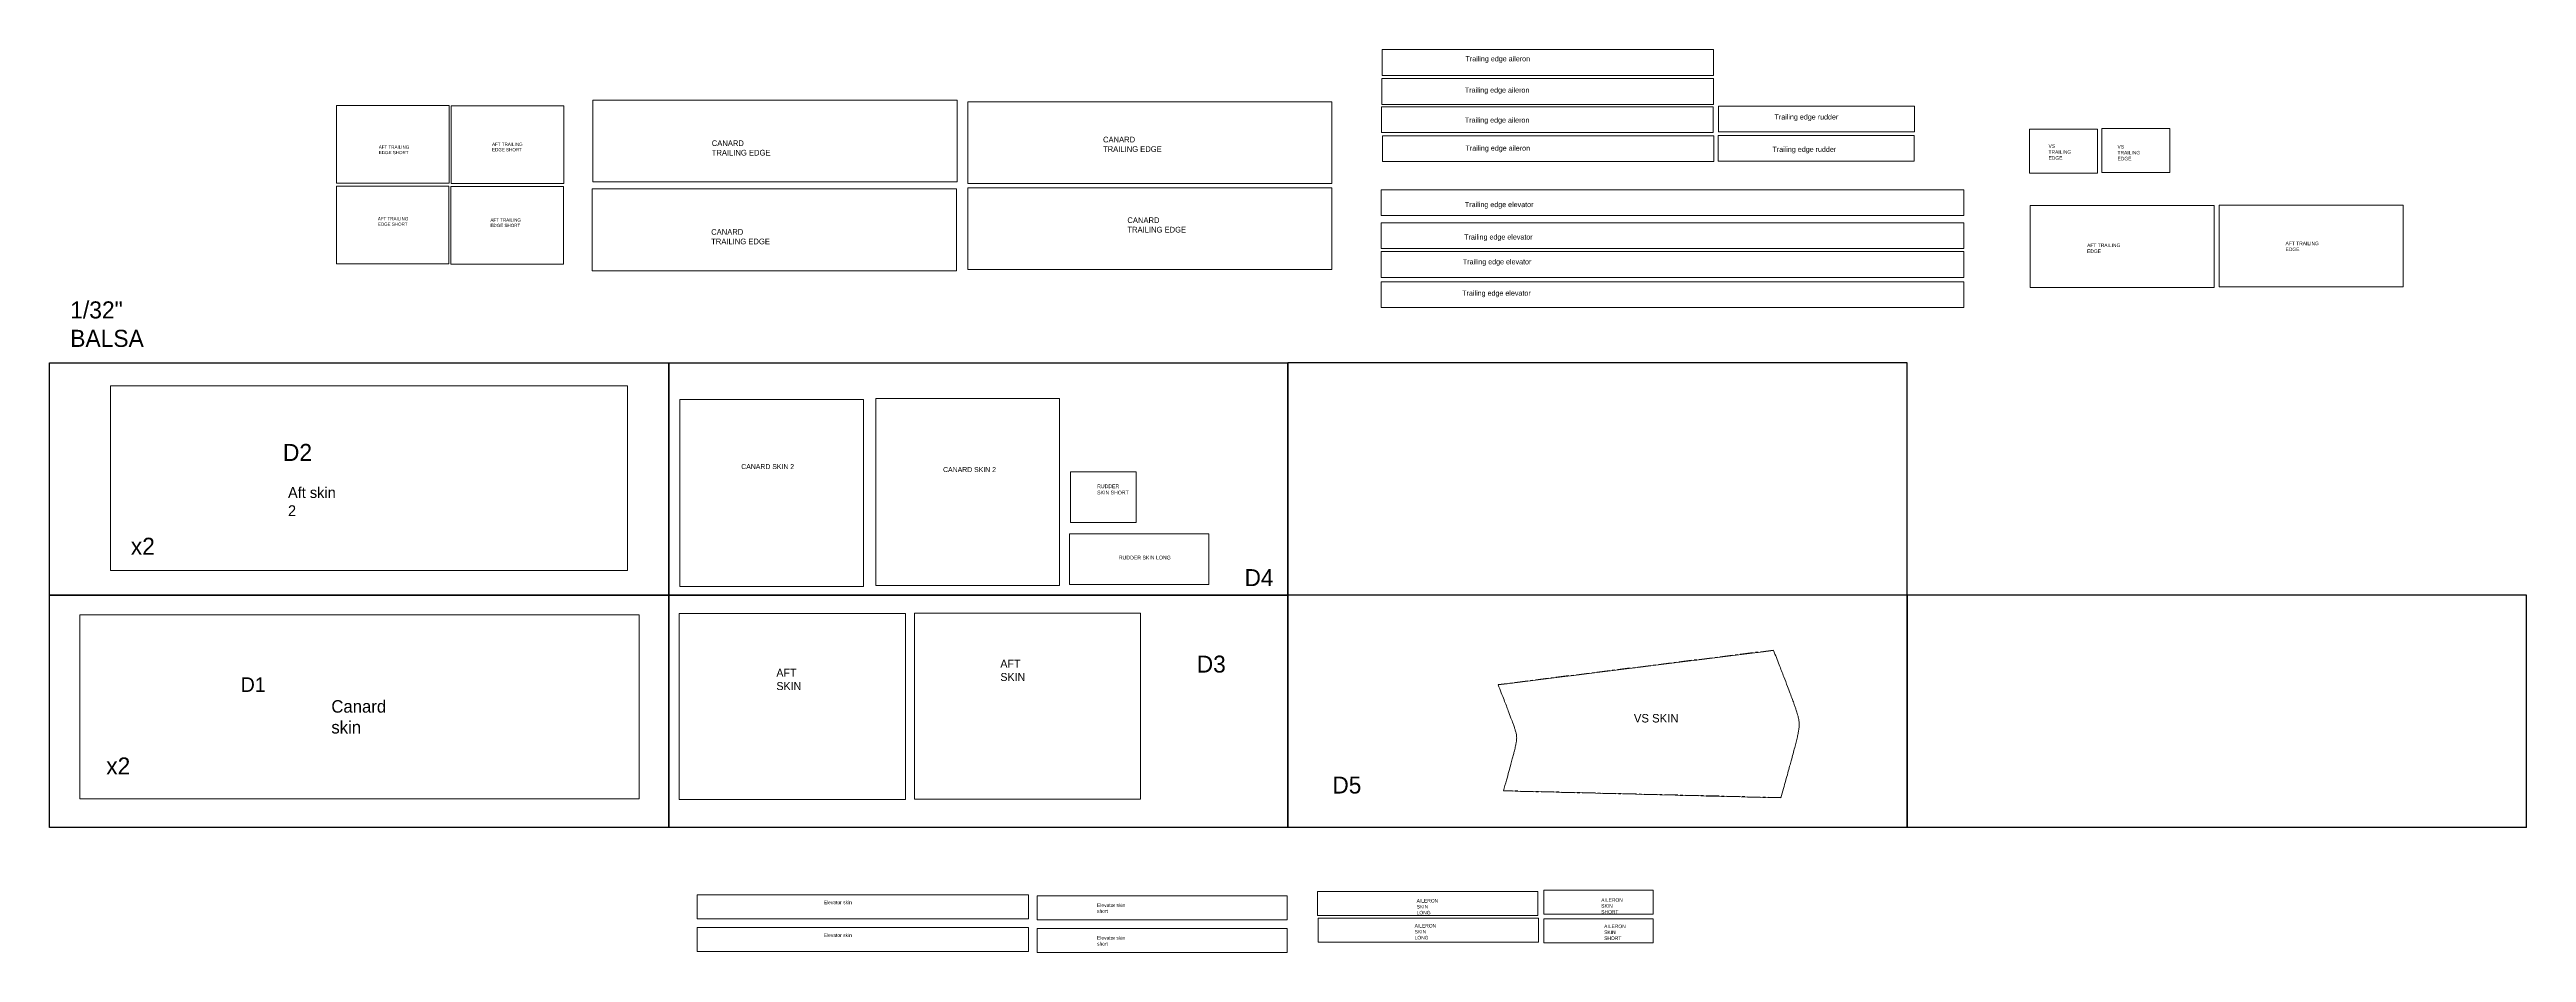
# Model space of a CAD drawing. Header units: inches. Extents: x 0 to 96, y -4.8 to 30.1.
import ezdxf

# ---------------------------------------------------------------- set-up
doc = ezdxf.new("R2010")
doc.units = ezdxf.units.IN
doc.header["$MEASUREMENT"] = 0
doc.linetypes.add('CENTERX2', pattern=[0.8, 0.5, -0.1, 0.1, -0.1])

msp = doc.modelspace()

# ---------------------------------------------------------------- linework, layer by layer
at = {"color": 7, "linetype": 'Continuous', "lineweight": 15}
for p, q in [((51.644, 30.147), (64.489, 30.147)), ((51.644, 29.147), (51.644, 30.147)), ((64.489, 30.147), (64.489, 29.147)), ((64.486, 29.022), (51.641, 29.022)), ((51.641, 29.022), (51.641, 28.022)), ((64.489, 29.147), (51.644, 29.147)), ((64.486, 28.022), (64.486, 29.022)), ((11.12, 27.984), (15.485, 27.984)), ((11.12, 24.974), (11.12, 27.984)), ((15.485, 27.984), (15.485, 24.974)), ((15.572, 27.963), (15.572, 24.953)), ((19.937, 27.963), (15.572, 27.963)), ((19.937, 24.953), (19.937, 27.963)), ((35.173, 28.186), (21.058, 28.186)), ((21.058, 28.186), (21.058, 25.015)), ((35.173, 25.015), (35.173, 28.186)), ((49.705, 28.124), (35.59, 28.124)), ((35.59, 28.124), (35.59, 24.953)), ((49.705, 24.953), (49.705, 28.124)), ((51.629, 27.928), (64.474, 27.928)), ((51.629, 26.928), (51.629, 27.928)), ((51.641, 28.022), (64.486, 28.022)), ((64.474, 27.928), (64.474, 26.928)), ((72.288, 27.953), (64.689, 27.953)), ((64.689, 27.953), (64.689, 26.953)), ((72.288, 26.953), (72.288, 27.953)), ((64.474, 26.928), (51.629, 26.928)), ((64.689, 26.953), (72.288, 26.953)), ((64.504, 26.809), (51.659, 26.809)), ((51.659, 26.809), (51.659, 25.809)), ((64.504, 25.809), (64.504, 26.809)), ((72.272, 26.815), (64.673, 26.815)), ((64.673, 26.815), (64.673, 25.815)), ((72.272, 25.815), (72.272, 26.815)), ((15.485, 24.974), (11.12, 24.974)), ((21.058, 25.015), (35.173, 25.015)), ((51.659, 25.809), (64.504, 25.809)), ((64.673, 25.815), (72.272, 25.815)), ((15.481, 24.857), (11.116, 24.857)), ((11.116, 24.857), (11.116, 21.846)), ((15.481, 21.846), (15.481, 24.857)), ((15.559, 24.844), (15.559, 21.834)), ((19.924, 24.844), (15.559, 24.844)), ((15.572, 24.953), (19.937, 24.953)), ((19.924, 21.834), (19.924, 24.844)), ((35.15, 24.747), (21.035, 24.747)), ((21.035, 24.747), (21.035, 21.576)), ((35.15, 21.576), (35.15, 24.747)), ((35.59, 24.953), (49.705, 24.953)), ((35.59, 24.79), (49.705, 24.79)), ((35.59, 21.619), (35.59, 24.79)), ((49.705, 24.79), (49.705, 21.619)), ((51.61, 24.712), (74.2, 24.712)), ((51.61, 23.712), (51.61, 24.712)), ((74.2, 24.712), (74.2, 23.712)), ((83.898, 24.102), (76.768, 24.102)), ((76.768, 24.102), (76.768, 20.93)), ((83.898, 20.93), (83.898, 24.102)), ((91.215, 24.116), (84.085, 24.116)), ((84.085, 24.116), (84.085, 20.945)), ((91.215, 20.945), (91.215, 24.116)), ((74.2, 23.712), (51.61, 23.712)), ((74.2, 23.43), (51.61, 23.43)), ((51.61, 23.43), (51.61, 22.43)), ((74.2, 22.43), (74.2, 23.43)), ((51.606, 22.315), (74.196, 22.315)), ((51.606, 21.315), (51.606, 22.315)), ((51.61, 22.43), (74.2, 22.43)), ((74.196, 22.315), (74.196, 21.315)), ((11.116, 21.846), (15.481, 21.846)), ((15.559, 21.834), (19.924, 21.834)), ((21.035, 21.576), (35.15, 21.576)), ((49.705, 21.619), (35.59, 21.619)), ((74.196, 21.315), (51.606, 21.315)), ((74.196, 21.148), (51.606, 21.148)), ((51.606, 21.148), (51.606, 20.148)), ((74.196, 20.148), (74.196, 21.148)), ((76.768, 20.93), (83.898, 20.93)), ((84.085, 20.945), (91.215, 20.945)), ((51.606, 20.148), (74.196, 20.148)), ((25.1, -2.609), (37.945, -2.609)), ((25.1, -3.538), (25.1, -2.609)), ((37.945, -2.609), (37.945, -3.538)), ((38.283, -2.649), (47.965, -2.649)), ((38.283, -3.577), (38.283, -2.649)), ((47.965, -2.649), (47.965, -3.577)), ((49.139, -2.482), (57.682, -2.482)), ((49.139, -3.411), (49.139, -2.482)), ((57.682, -2.482), (57.682, -3.411)), ((57.91, -2.428), (62.15, -2.428)), ((57.91, -3.357), (57.91, -2.428)), ((62.15, -2.428), (62.15, -3.357)), ((37.945, -3.538), (25.1, -3.538)), ((47.965, -3.577), (38.283, -3.577)), ((57.682, -3.411), (49.139, -3.411)), ((49.172, -3.523), (57.714, -3.523)), ((49.172, -4.452), (49.172, -3.523)), ((57.714, -3.523), (57.714, -4.452)), ((62.15, -3.357), (57.91, -3.357)), ((57.913, -3.548), (62.153, -3.548)), ((57.913, -4.477), (57.913, -3.548)), ((62.153, -3.548), (62.153, -4.477)), ((25.1, -3.877), (37.945, -3.877)), ((25.1, -4.806), (25.1, -3.877)), ((37.945, -3.877), (37.945, -4.806)), ((38.283, -3.917), (47.965, -3.917)), ((38.283, -4.846), (38.283, -3.917)), ((47.965, -3.917), (47.965, -4.846)), ((57.714, -4.452), (49.172, -4.452)), ((62.153, -4.477), (57.913, -4.477)), ((37.945, -4.806), (25.1, -4.806)), ((47.965, -4.846), (38.283, -4.846))]:
    msp.add_line(p, q, dxfattribs=at)
at = {"linetype": 'Continuous', "lineweight": 15}
for p, q in [((76.743, 27.067), (76.743, 25.357)), ((79.38, 27.067), (76.743, 27.067)), ((79.38, 25.357), (79.38, 27.067)), ((79.541, 27.089), (79.541, 25.379)), ((82.178, 27.089), (79.541, 27.089)), ((82.178, 25.379), (82.178, 27.089)), ((76.743, 25.357), (79.38, 25.357)), ((79.541, 25.379), (82.178, 25.379))]:
    msp.add_line(p, q, dxfattribs=at)
for p, q in [((0, 9), (0, 18)), ((0, 18), (24, 18)), ((24, 18), (24, 9)), ((24, 9), (24, 18)), ((24, 18), (48, 18)), ((48, 18), (48, 9)), ((48, 9), (48, 18)), ((72, 18), (48, 18)), ((72, 9), (72, 18)), ((0, 0), (0, 9)), ((0, 9), (24, 9)), ((24, 9), (0, 9)), ((24, 9), (24, 0)), ((24, 9), (48, 9)), ((24, 0), (24, 9)), ((48, 9), (24, 9)), ((48, 9), (48, 0)), ((72, 9), (48, 9)), ((48, 0), (48, 9)), ((72, 9), (48, 9)), ((72, 9), (72, 0)), ((72, 0), (72, 9)), ((96, 9), (72, 9)), ((96, 0), (96, 9)), ((24, 0), (0, 0)), ((48, 0), (24, 0)), ((72, 0), (48, 0)), ((96, 0), (72, 0))]:
    msp.add_line(p, q)
at = {"color": 1, "linetype": 'Continuous', "lineweight": 15}
for p, q in [((2.36, 17.111), (22.406, 17.111)), ((2.36, 17.111), (2.36, 9.958)), ((22.406, 9.958), (22.406, 17.111)), ((24.432, 16.579), (31.553, 16.579)), ((24.432, 16.579), (24.432, 9.341)), ((31.553, 9.341), (31.553, 16.579)), ((32.028, 16.619), (39.149, 16.619)), ((32.028, 16.619), (32.028, 9.381)), ((39.149, 9.381), (39.149, 16.619)), ((39.572, 13.777), (39.572, 11.82)), ((42.116, 13.777), (39.572, 13.777)), ((42.116, 11.82), (42.116, 13.777)), ((39.572, 11.82), (42.116, 11.82)), ((39.525, 9.419), (39.525, 11.382)), ((39.525, 11.382), (44.928, 11.382)), ((44.928, 11.382), (44.928, 9.419)), ((2.36, 9.958), (22.406, 9.958)), ((24.432, 9.341), (31.553, 9.341)), ((32.028, 9.381), (39.149, 9.381)), ((44.928, 9.419), (39.525, 9.419)), ((1.18, 8.24), (22.856, 8.24)), ((1.18, 8.24), (1.18, 1.102)), ((22.856, 1.102), (22.856, 8.24)), ((24.408, 8.286), (24.408, 1.083)), ((24.408, 8.286), (33.173, 8.286)), ((33.173, 1.083), (33.173, 8.286)), ((33.518, 8.3), (33.518, 1.098)), ((33.518, 8.3), (42.283, 8.3)), ((42.283, 1.098), (42.283, 8.3)), ((66.82, 6.86), (56.146, 5.527)), ((1.18, 1.102), (22.856, 1.102)), ((24.408, 1.083), (33.173, 1.083)), ((33.518, 1.098), (42.283, 1.098)), ((67.104, 1.145), (56.35, 1.414))]:
    msp.add_line(p, q, dxfattribs=at)
at = {"color": 1, "linetype": 'CENTERX2'}
for p, q in [((66.82, 6.86), (56.146, 5.527)), ((67.104, 1.145), (56.35, 1.414))]:
    msp.add_line(p, q, dxfattribs=at)
at = {"color": 1, "linetype": 'Continuous', "lineweight": 15}
for points, knots in [([(67.104, 1.145), (67.137, 1.265), (67.201, 1.492), (67.291, 1.815), (67.371, 2.103), (67.44, 2.356), (67.508, 2.603), (67.573, 2.846), (67.636, 3.087), (67.693, 3.307), (67.739, 3.499), (67.771, 3.646), (67.789, 3.748), (67.802, 3.837), (67.812, 3.935), (67.813, 4.04), (67.804, 4.136), (67.788, 4.226), (67.766, 4.318), (67.739, 4.412), (67.706, 4.517), (67.666, 4.636), (67.614, 4.785), (67.546, 4.972), (67.459, 5.206), (67.348, 5.498), (67.206, 5.867), (67.026, 6.332), (66.893, 6.673), (66.82, 6.86)], [0, 0, 0, 0, 0.062173, 0.11826, 0.168262, 0.212177, 0.250007, 0.296718, 0.338385, 0.375011, 0.410616, 0.437509, 0.450531, 0.462509, 0.482556, 0.499997, 0.514886, 0.53124, 0.545612, 0.562488, 0.580197, 0.601029, 0.62499, 0.659432, 0.701099, 0.749993, 0.816184, 0.89952, 1, 1, 1, 1]), ([(56.146, 5.527), (56.187, 5.423), (56.262, 5.228), (56.368, 4.957), (56.457, 4.727), (56.548, 4.492), (56.635, 4.261), (56.715, 4.044), (56.771, 3.886), (56.806, 3.778), (56.829, 3.698), (56.845, 3.632), (56.857, 3.567), (56.863, 3.501), (56.863, 3.434), (56.858, 3.369), (56.849, 3.302), (56.836, 3.232), (56.819, 3.154), (56.799, 3.066), (56.772, 2.956), (56.736, 2.817), (56.69, 2.643), (56.632, 2.425), (56.556, 2.15), (56.46, 1.804), (56.389, 1.551), (56.35, 1.414)], [0, 0, 0, 0, 0.077772, 0.145363, 0.202774, 0.250006, 0.320699, 0.375008, 0.410851, 0.437507, 0.454298, 0.468757, 0.484887, 0.5, 0.515017, 0.531243, 0.545563, 0.562491, 0.580461, 0.601293, 0.624992, 0.65974, 0.701407, 0.749994, 0.817061, 0.900396, 1, 1, 1, 1])]:
    msp.add_open_spline(points, degree=3, knots=knots, dxfattribs=at)

# ---------------------------------------------------------------- texts
at = {"attachment_point": 1}
for s, width, gutter_width, insert, char_height in [('Trailing edge aileron', 7.70813, 0.625, (54.879, 29.891), 0.2), ('Trailing edge aileron', 7.70813, 0.625, (54.853, 28.676), 0.2), ('Trailing edge aileron', 7.70813, 0.625, (54.853, 27.513), 0.2), ('Trailing edge rudder', 7.70813, 0.625, (66.857, 27.636), 0.2), ('{\\fCentury Gothic|b0|i0|c0|p34;\\H0.91667x;AFT TRAILING EDGE SHORT}', 1.36542, 0.689, (12.76, 26.43), 0.1378), ('{\\fCentury Gothic|b0|i0|c0|p34;\\H0.91667x;AFT TRAILING EDGE SHORT}', 1.36542, 0.689, (17.151, 26.54), 0.1378), ('{\\fCentury Gothic|b0|i0|c0|p34;\\H0.91667x;CANARD TRAILING EDGE }', 2.61662, 0.689, (25.667, 26.627), 0.24038), ('{\\fCentury Gothic|b0|i0|c0|p34;\\H0.91667x;CANARD TRAILING EDGE }', 2.61662, 0.689, (40.831, 26.768), 0.24038), ('Trailing edge aileron', 7.70813, 0.625, (54.879, 26.425), 0.2), ('Trailing edge rudder', 7.70813, 0.625, (66.776, 26.382), 0.2), ('VS TRAILING EDGE', 1.06913, 0.689, (77.477, 26.475), 0.1378), ('VS TRAILING EDGE', 1.06913, 0.689, (80.15, 26.45), 0.1378), ('Trailing edge elevator', 7.70813, 0.625, (54.858, 24.24), 0.2), ('{\\fCentury Gothic|b0|i0|c0|p34;\\H0.91667x;AFT TRAILING EDGE SHORT}', 1.36542, 0.689, (12.723, 23.653), 0.1378), ('{\\fCentury Gothic|b0|i0|c0|p34;\\H0.91667x;AFT TRAILING EDGE SHORT}', 1.36542, 0.689, (17.088, 23.604), 0.1378), ('{\\fCentury Gothic|b0|i0|c0|p34;\\H0.91667x;CANARD TRAILING EDGE }', 2.61662, 0.689, (25.644, 23.188), 0.24038), ('{\\fCentury Gothic|b0|i0|c0|p34;\\H0.91667x;CANARD TRAILING EDGE }', 2.61662, 0.689, (41.775, 23.644), 0.24038), ('Trailing edge elevator', 7.70813, 0.625, (54.828, 22.984), 0.2), ('AFT TRAILING EDGE', 1.54653, 0.689, (78.971, 22.628), 0.1378), ('AFT TRAILING EDGE', 1.54653, 0.689, (86.662, 22.703), 0.1378), ('Trailing edge elevator', 7.70813, 0.625, (54.777, 22.023), 0.2), ('1/32" BALSA', 4.04261, 0.689, (0.802, 20.387), 0.6613), ('Trailing edge elevator', 7.70813, 0.625, (54.752, 20.808), 0.2), ('D2', 1.16426, 0.689, (9.046, 14.862), 0.6609), ('CANARD SKIN 2', 2.54595, 0.689, (26.809, 14.082), 0.19359), ('CANARD SKIN 2', 2.54595, 0.689, (34.632, 13.965), 0.19359), ('Aft skin 2', 2.07944, 0.689, (9.242, 13.189), 0.4221), ('RUDDER SKIN SHORT', 1.25034, 0.689, (40.603, 13.293), 0.14496), ('x2', 1.16426, 0.689, (3.149, 11.227), 0.6609), ('RUDDER SKIN LONG', 2.25327, 0.689, (41.445, 10.53), 0.14548), ('D4', 1.16426, 0.689, (46.317, 10.01), 0.6556), ('D1', 2.3851, 0.689, (7.409, 5.819), 0.5667), ('AFT SKIN', 1.03163, 0.689, (28.171, 6.149), 0.3089), ('AFT SKIN', 1.03163, 0.689, (36.852, 6.5), 0.3089), ('D3', 1.16426, 0.689, (44.467, 6.658), 0.6556), ('Canard skin', 2.86819, 0.689, (10.922, 4.932), 0.48451), ('VS SKIN', 2.05572, 0.689, (61.405, 4.395), 0.3279), ('x2', 1.16426, 0.689, (2.198, 2.712), 0.6594), ('D5', 1.16426, 0.689, (49.722, 1.97), 0.6556), ('Elevator skin', 2.40066, 0.689, (30.008, -2.837), 0.1378), ('Elevator skin short', 1.34155, 0.689, (40.599, -2.943), 0.1378), ('Elevator skin', 2.40066, 0.689, (30.008, -4.106), 0.1378), ('Elevator skin short', 1.34155, 0.689, (40.599, -4.211), 0.1378)]:
    msp.add_mtext_dynamic_manual_height_columns(s, width=width, gutter_width=gutter_width, heights=[0], dxfattribs=dict(at, insert=insert, char_height=char_height))
note = msp.add_mtext_dynamic_manual_height_columns('AILERON ', width=0.31473, gutter_width=0.689, heights=[0.0524, 0], dxfattribs=dict(insert=(51.982, -2.774), char_height=0.1378, attachment_point=1))
for column, words in zip(note.columns.linked_columns, ['SKIN LONG']):
    column.text = words
note = msp.add_mtext_dynamic_manual_height_columns('AILERON ', width=0.31473, gutter_width=0.689, heights=[0.0524, 0], dxfattribs=dict(insert=(59.137, -2.743), char_height=0.1378, attachment_point=1))
for column, words in zip(note.columns.linked_columns, ['SKIN SHORT']):
    column.text = words
note = msp.add_mtext_dynamic_manual_height_columns('AILERON ', width=0.31473, gutter_width=0.689, heights=[0.0524, 0], dxfattribs=dict(insert=(51.903, -3.742), char_height=0.1378, attachment_point=1))
for column, words in zip(note.columns.linked_columns, ['SKIN LONG']):
    column.text = words
note = msp.add_mtext_dynamic_manual_height_columns('AILERON ', width=0.31473, gutter_width=0.689, heights=[0.0524, 0], dxfattribs=dict(insert=(59.249, -3.765), char_height=0.1378, attachment_point=1))
for column, words in zip(note.columns.linked_columns, ['SKIN SHORT']):
    column.text = words

doc.saveas('drawing.dxf')
